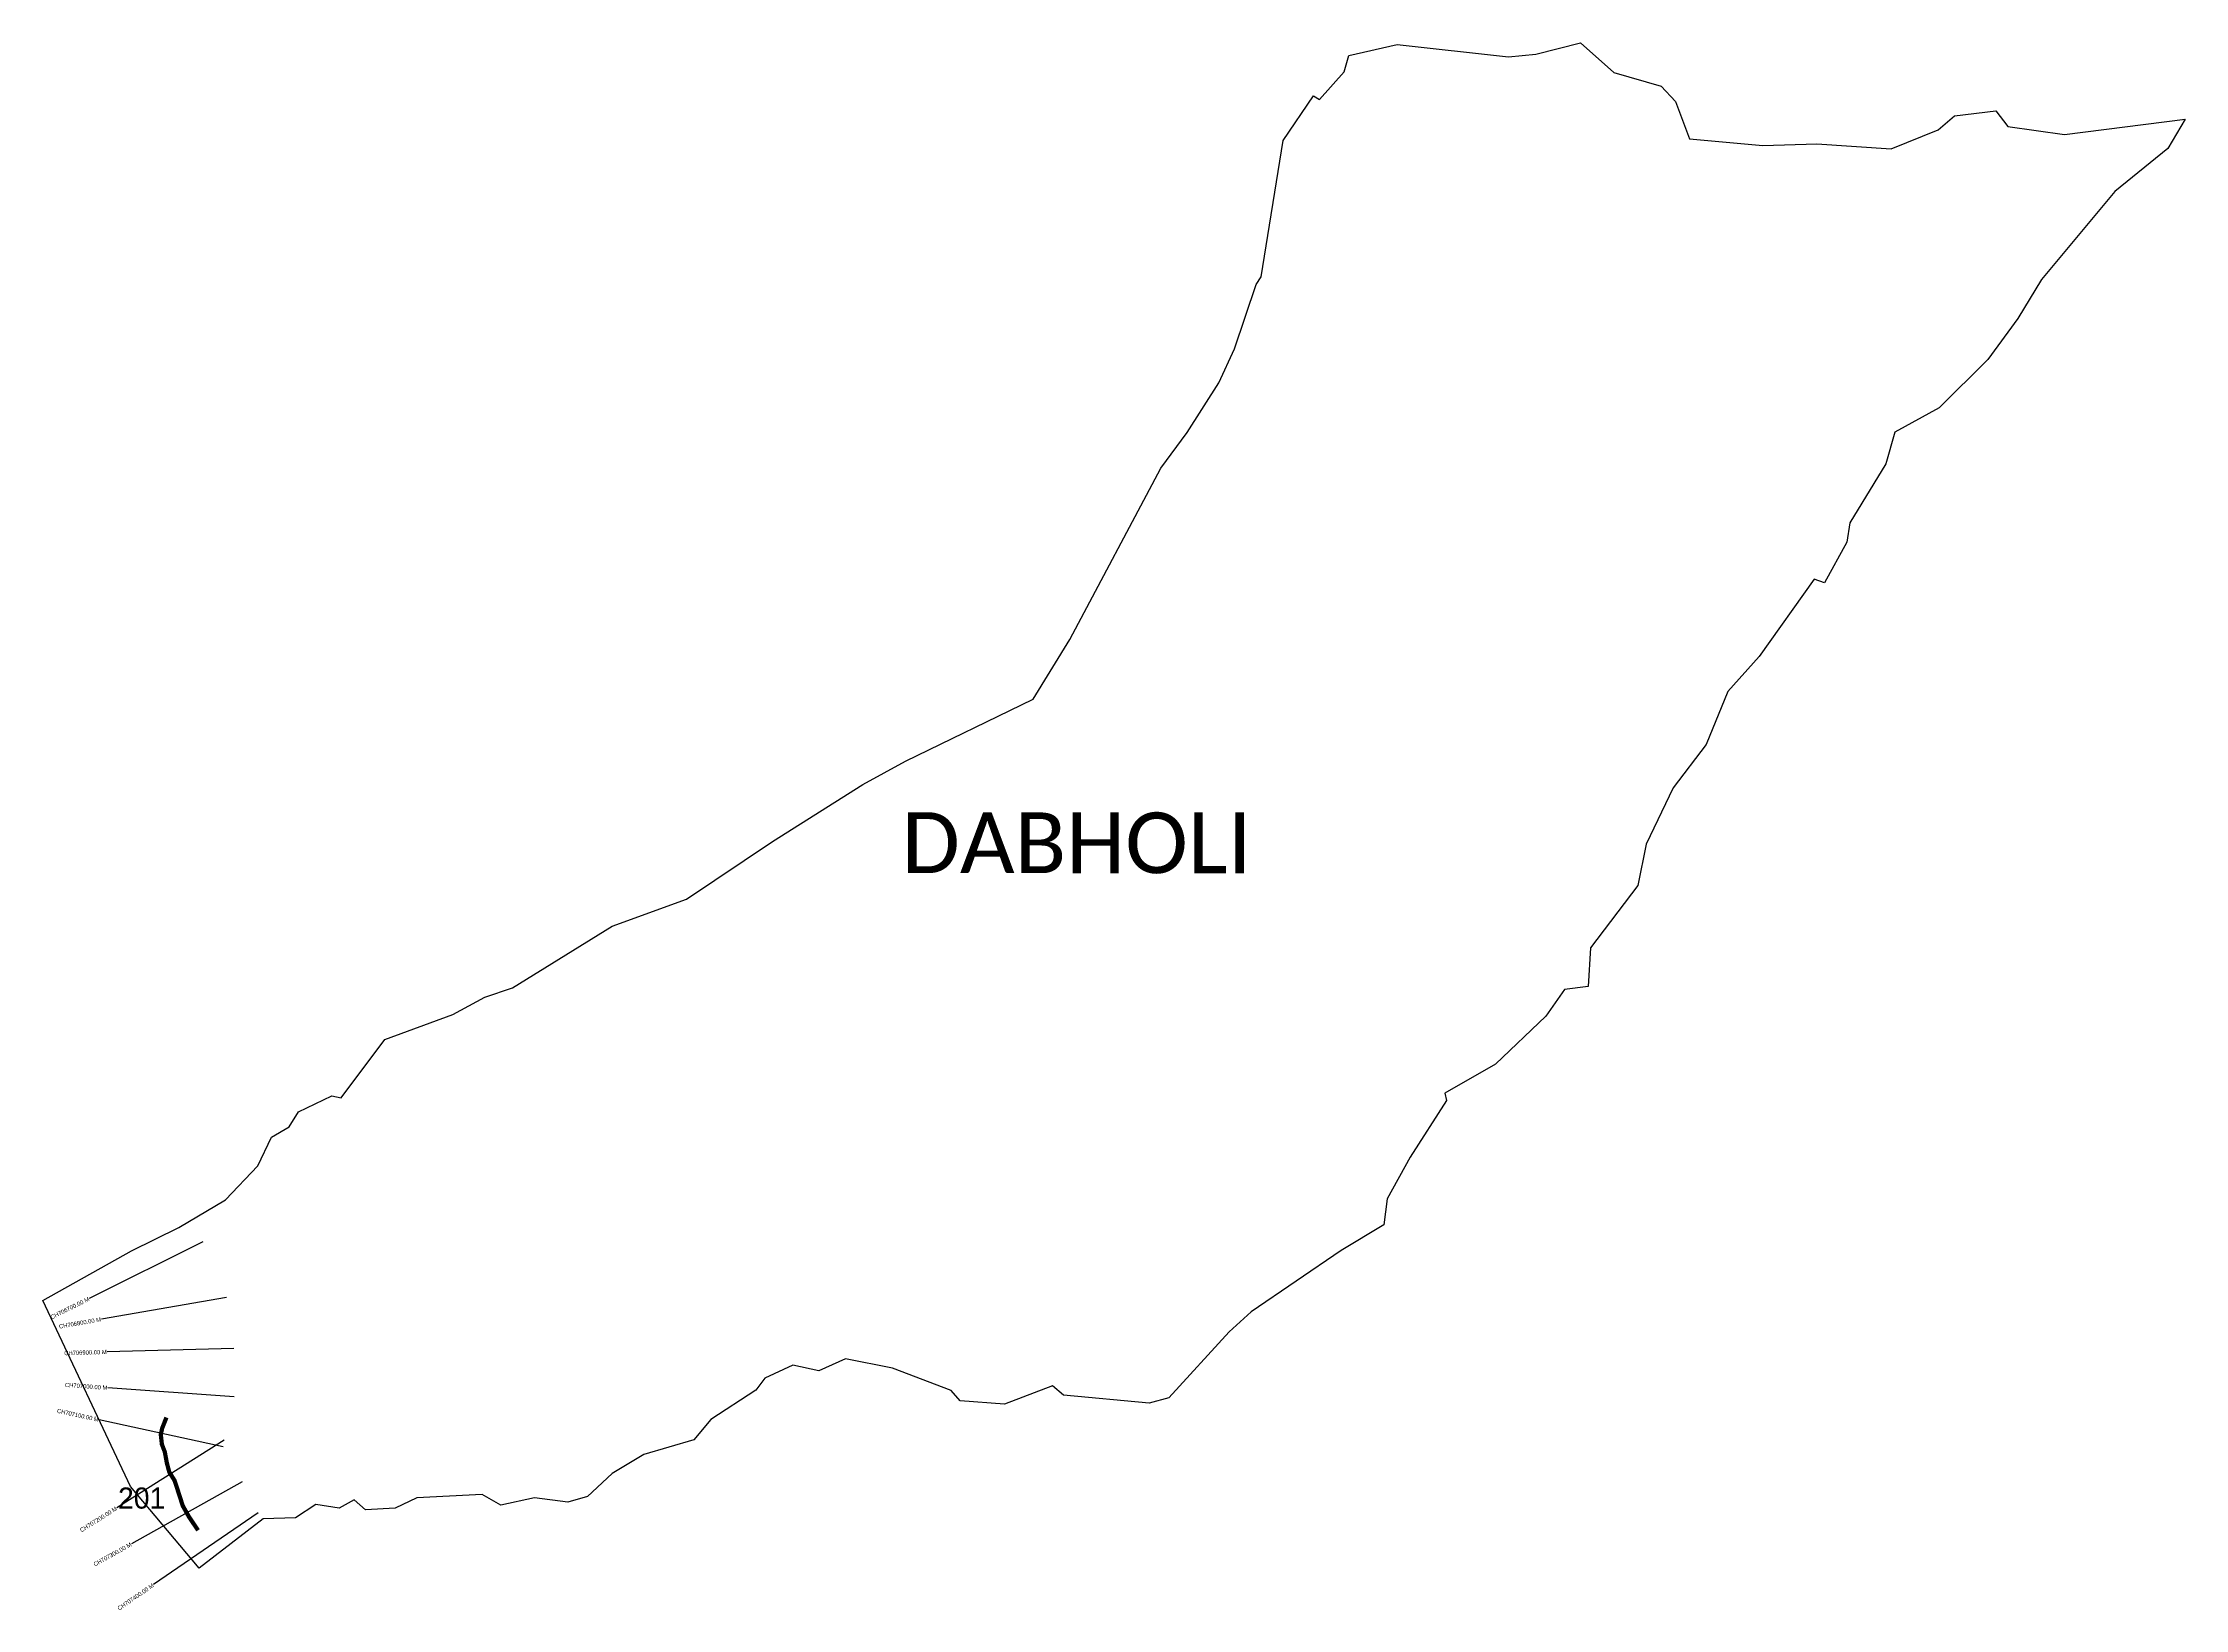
# Model space of a CAD drawing. Header units: metres. Extents: x 350918 to 355985, y 1754085 to 1757789.
import ezdxf
from ezdxf.enums import TextEntityAlignment as Align

# ---------------------------------------------------------------- set-up
doc = ezdxf.new("R2010")
doc.units = ezdxf.units.M
for name, color, linetype in [('CS', 134, 'Continuous'), ('CSMark', 6, 'Continuous'), ('UNPROTECTED', 10, 'Continuous'), ('VILLAGE NAME', 250, 'Continuous')]:
    doc.layers.add(name, color=color, linetype=linetype)

msp = doc.modelspace()

# ---------------------------------------------------------------- linework, layer by layer
at = {"color": 6}
for points in [[(354633.8, 1757718.5), (354745.3, 1757686.2), (354779.4, 1757649.9), (354812.8, 1757561.9), (354986.3, 1757545.9), (355114.1, 1757549.6), (355289.7, 1757537.8), (355400.8, 1757582.7), (355439.4, 1757616.1), (355536.9, 1757627.9), (355565.6, 1757591.1), (355699.5, 1757572.2), (355985, 1757608.4), (355943.7, 1757539.3), (355818.5, 1757437.1), (355645, 1757229.6), (355589.3, 1757136.9), (355517.9, 1757040.1), (355402.8, 1756925.9), (355298.3, 1756868.1), (355276.7, 1756793.2), (355191.7, 1756654), (355185.1, 1756608.2), (355132.1, 1756512.1), (355107.7, 1756520.3), (354977.1, 1756338.1), (354903.6, 1756254.7), (354852.5, 1756129.5), (354774, 1756027.4), (354710.1, 1755894.2), (354690.8, 1755796.5), (354578.4, 1755648.8), (354572.7, 1755557.7), (354517.4, 1755550.3), (354473, 1755487.1), (354353.5, 1755373.6), (354234.1, 1755305.1), (354238, 1755288.2), (354151.9, 1755153.9), (354097.9, 1755055.9), (354089.8, 1754994.1), (353989.2, 1754933.3), (353775.6, 1754788.3), (353723.6, 1754741.1), (353581.3, 1754585), (353534.7, 1754572.2), (353332.5, 1754591.2), (353305.7, 1754613.7), (353192.5, 1754570.2), (353087.5, 1754578), (353066.2, 1754602.5), (352927.7, 1754655.1), (352816.4, 1754677.4), (352753.5, 1754649), (352691.6, 1754662.2), (352626.1, 1754631.4), (352604.8, 1754603.5), (352498.3, 1754533.5), (352457.8, 1754485.9), (352339.9, 1754450.9), (352264.4, 1754406.1), (352206.5, 1754351.6), (352159.5, 1754338.3), (352081.3, 1754348.8), (352001.4, 1754331.6), (351957.3, 1754356.5), (351802.4, 1754348.9), (351751.2, 1754324.4), (351681.3, 1754320.2), (351654.6, 1754343.6), (351618.8, 1754324.2), (351563.8, 1754332.7), (351515.5, 1754301.4), (351439.2, 1754299.2), (351288.1, 1754182.3), (351125.2, 1754375.3), (350918.1, 1754815), (351128, 1754932.9), (351239.6, 1754988.1), (351349.9, 1755053.1), (351426.7, 1755133.7), (351458.7, 1755201.6), (351501, 1755225.4), (351522.6, 1755261.1), (351601.3, 1755298.7), (351623.6, 1755294.1), (351727, 1755432.4), (351888.1, 1755491.2), (351963.2, 1755532.1), (352029.2, 1755554.7), (352264.3, 1755700.6), (352440.2, 1755764.2), (352643.7, 1755900.5), (352857.8, 1756035.5), (352958.4, 1756090.4), (353260.5, 1756236.9), (353347.2, 1756378.4), (353562.7, 1756783), (353624.4, 1756867.7), (353699.4, 1756984.8), (353736.7, 1757065.1), (353787.4, 1757217.4), (353800, 1757235.2), (353851.6, 1757558), (353923.2, 1757663.4), (353937.6, 1757655.2), (353995.6, 1757720), (354007.2, 1757758.8), (354121.2, 1757785.1), (354384.7, 1757755.5), (354449, 1757761.6), (354554.9, 1757788.7)], [(354554.9, 1757788.7), (354633.8, 1757718.5)]]:
    msp.add_lwpolyline(points, dxfattribs=at)
at = {"layer": 'CS'}
for p, q in [((351296.4, 1754953.7), (351027.8, 1754820.1)), ((351352.1, 1754822), (351056.5, 1754770.9)), ((351370.1, 1754701.9), (351070.2, 1754693.6)), ((351370.9, 1754587.1), (351071.7, 1754608.5)), ((351344.3, 1754469.5), (351051.2, 1754533.2)), ((351347, 1754484.7), (351093, 1754325)), ((351389.3, 1754386.4), (351127.5, 1754239.9)), ((351427.1, 1754313.2), (351179.8, 1754143.3))]:
    msp.add_line(p, q, dxfattribs=at)
at = {"layer": 'UNPROTECTED', "const_width": 10, "flags": 128}
msp.add_lwpolyline([(351210.4, 1754538.5), (351200.4, 1754513.4), (351197.1, 1754498.4), (351199.6, 1754475.3), (351206.6, 1754457), (351211.4, 1754430.9), (351217.1, 1754409.6), (351223, 1754400.2), (351229.8, 1754389.3), (351235.1, 1754373), (351241.7, 1754352.6), (351249, 1754329.9), (351263.1, 1754304.8), (351285.1, 1754271.9)], dxfattribs=at)

# ---------------------------------------------------------------- texts
at = {"insert": (351096, 1754373.1), "char_height": 50, "attachment_point": 1}
msp.add_mtext_dynamic_manual_height_columns('\\pxt1;201', width=70.183, gutter_width=1, heights=[0], dxfattribs=at)
at = {"layer": 'CSMark'}
for s, rotation, p in [('CH706700.00 M', 26.4536, (351027, 1754819.6)), ('CH706800.00 M', 9.8181, (351055.5, 1754770.7)), ('CH706900.00 M', 1.5934, (351069.2, 1754693.6)), ('CH707000.00 M', 355.9098, (351070.7, 1754608.6)), ('CH707100.00 M', 347.742, (351050.2, 1754533.4)), ('CH707200.00 M', 32.1649, (351092.2, 1754324.5)), ('CH707300.00 M', 29.2451, (351126.7, 1754239.4)), ('CH707400.00 M', 34.4799, (351179, 1754142.8))]:
    msp.add_text(s, height=10, rotation=rotation, dxfattribs=at).set_placement(p, align=Align.MIDDLE_RIGHT)
at = {"layer": 'VILLAGE NAME', "insert": (352949.3, 1755969.4), "char_height": 143.7, "attachment_point": 1, "rotation": 359.9793}
msp.add_mtext_dynamic_manual_height_columns('{\\fCalibri|b0|i0|c0|p34;DABHOLI}', width=1418, gutter_width=718.5, heights=[0], dxfattribs=at)

doc.saveas('drawing.dxf')
